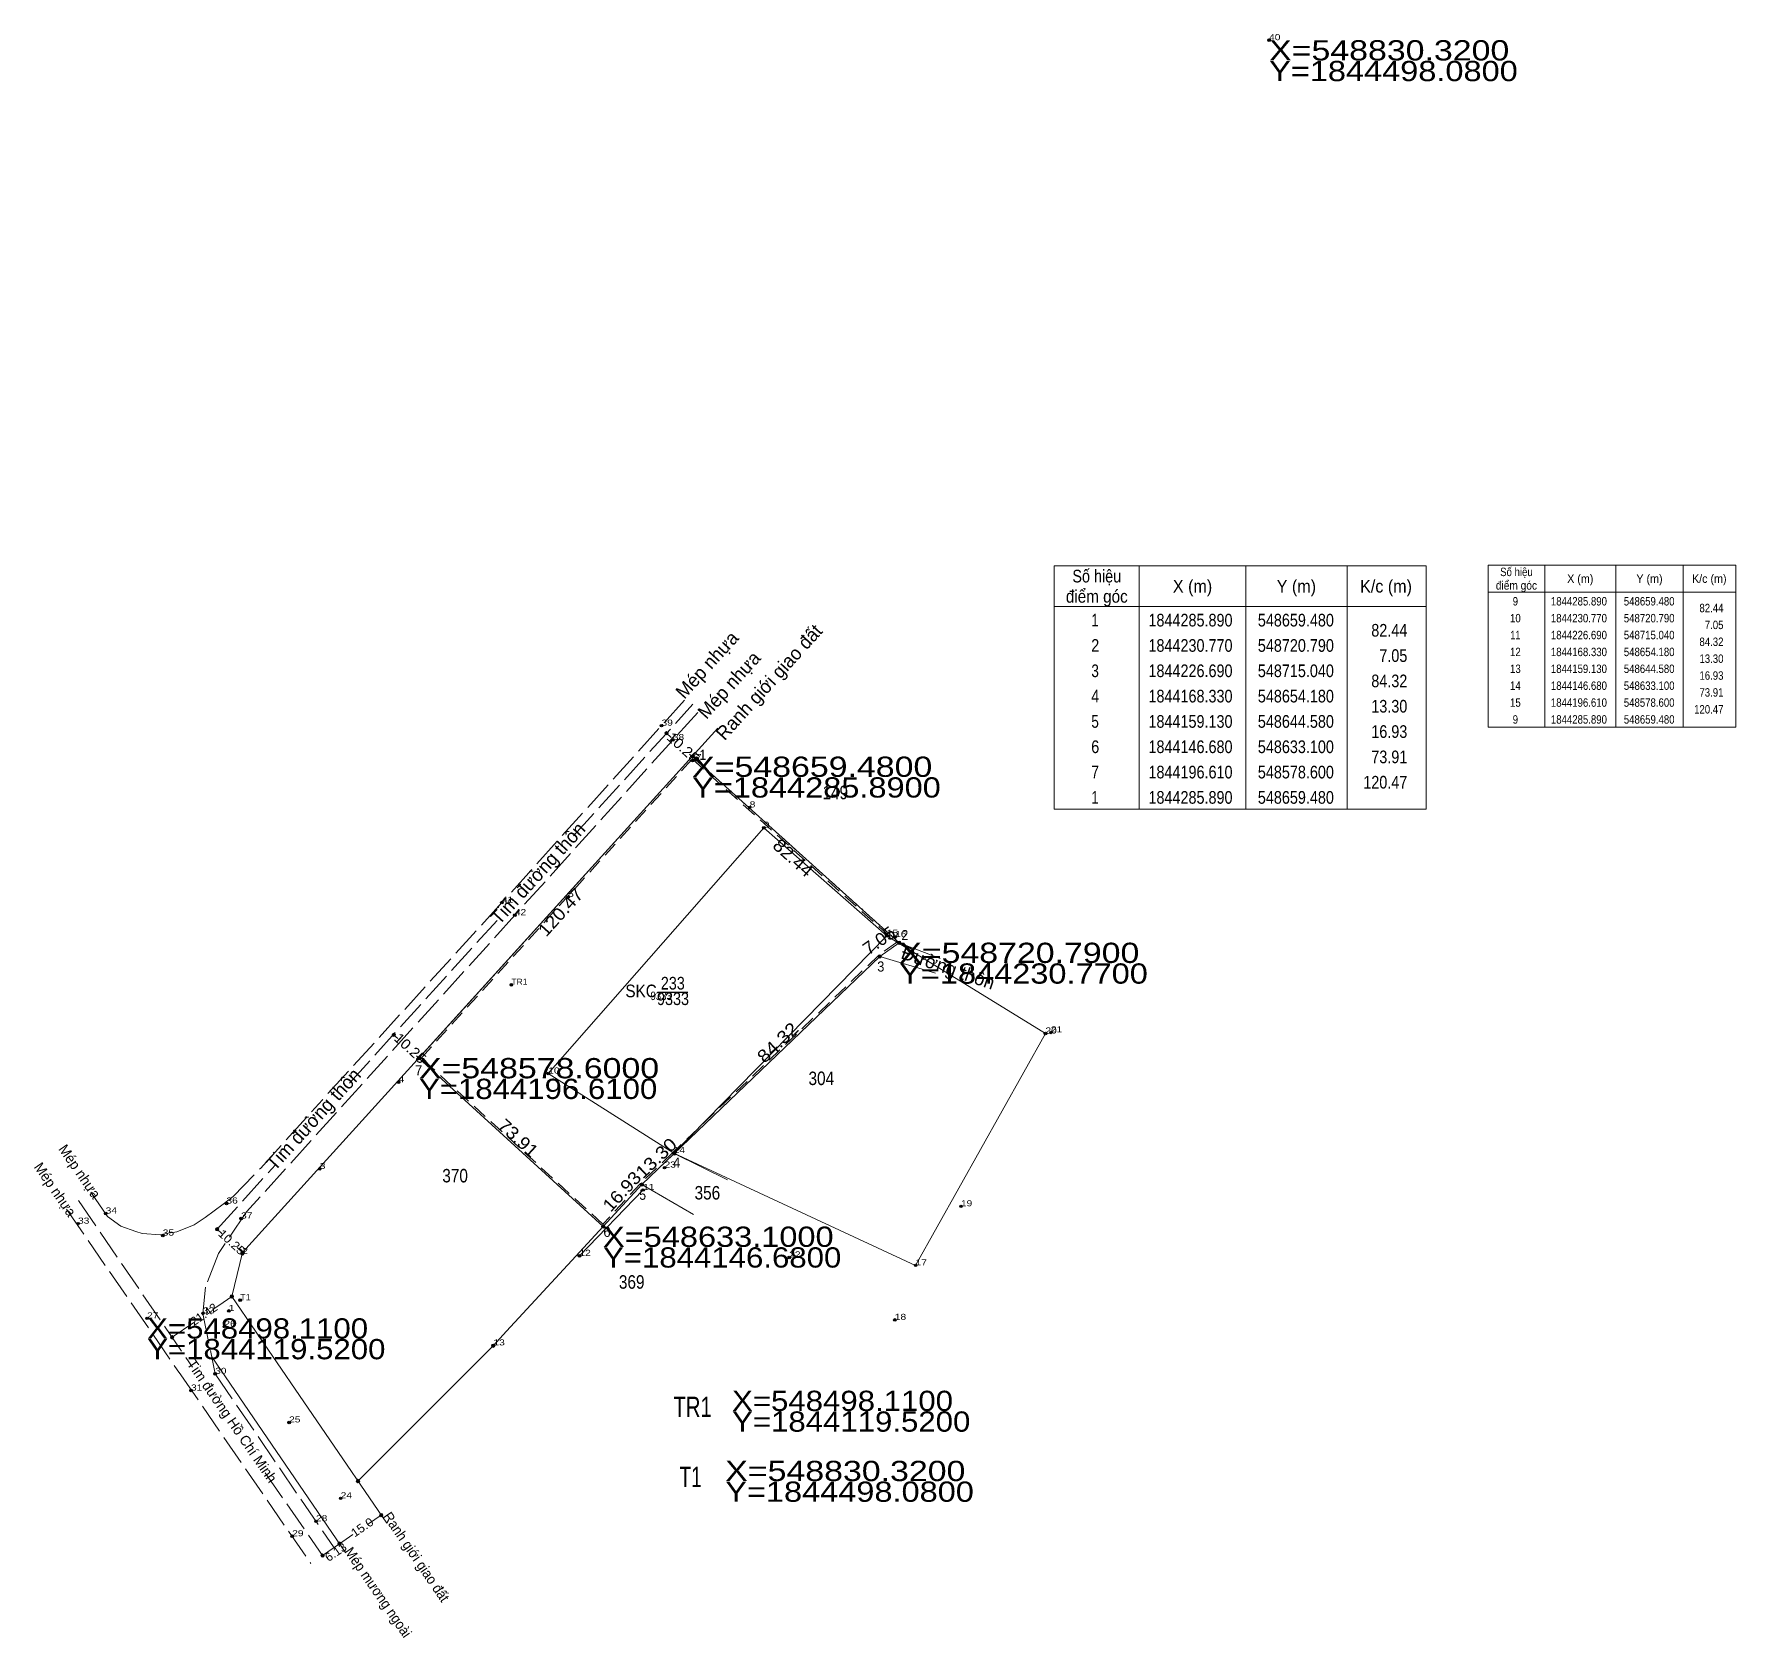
# Model space of a CAD drawing. Header units: metres. Extents: x 547557 to 548969, y 1843289 to 1844500.
# Drawn here: x 548465 to 548969, y 1844025 to 1844500 of the extents above; entities that cross this region are included whole.
import ezdxf
from ezdxf.enums import TextEntityAlignment as Align

# ---------------------------------------------------------------- set-up
doc = ezdxf.new("R2010")
doc.units = ezdxf.units.M
doc.header["$LTSCALE"] = 1.5
doc.header["$PDMODE"] = 32
doc.header["$PDSIZE"] = 0.75
for name, pattern in [('DOTTED', [1.5, 0.3, -1.2]), ('LONG_DASHED', [7.5, 6, -1.5]), ('MEDIUM_DASHED', [4.5, 3, -1.5]), ('SHORT_DASHED', [2.7, 1.5, -1.2])]:
    doc.linetypes.add(name, pattern=pattern)
for name, color, linetype, lineweight in [('1', 7, 'SHORT_DASHED', 13), ('10', 7, 'Continuous', 13), ('13', 7, 'Continuous', 25), ('2', 7, 'Continuous', 13), ('22', 7, 'LONG_DASHED', 13), ('23', 7, 'Continuous', 13), ('32', 7, 'Continuous', 13), ('5', 7, 'Continuous', 13), ('63', 7, 'Continuous', 13)]:
    doc.layers.add(name, color=color, linetype=linetype, lineweight=lineweight)
doc.layers.add('12', color=7, linetype='Continuous')
doc.layers.add('7', color=7, linetype='Continuous')

msp = doc.modelspace()

# ---------------------------------------------------------------- texts
at = {"layer": '1', "width": 0.85}
msp.add_text('9333', height=2.5, dxfattribs=at).set_placement((548650.31, 1844213.78), align=Align.CENTER)
at = {"layer": '10', "width": 0.85}
for s, p in [('149', (548701.84, 1844273.26)), ('304', (548697.725, 1844188.6)), ('370', (548589.295, 1844159.77)), ('356', (548663.995, 1844154.71)), ('369', (548641.58, 1844128.29))]:
    msp.add_text(s, height=4, dxfattribs=at).set_placement(p, align=Align.CENTER)
at = {"layer": '10'}
for s, height, rotation, width, p in [('10.25', 3, 317.54, 1.1, (548575.017, 1844198.388)), ('10.25', 2.5, 317.666, 1.1, (548522.333, 1844141.158)), ('21.42', 2.5, 34.365, 1.05, (548515.599, 1844119.67)), ('15.0', 2.5, 34.379, 1.1, (548562.489, 1844056.592)), ('6.13', 2.5, 34.364, 1.05, (548554.654, 1844049.244))]:
    msp.add_text(s, height=height, rotation=rotation, dxfattribs=dict(at, width=width)).set_placement(p, align=Align.CENTER)
at = {"layer": '12'}
for s, width, p in [('40', 1.25, (548830.32, 1844498.08)), ('39', 1.25, (548650.42, 1844295.06)), ('38', 1.25, (548653.76, 1844290.79)), ('6', 1.25, (548659.82, 1844284.77)), ('7', 1.25, (548660.62, 1844284.88)), ('8', 1.25, (548676.52, 1844270.84)), ('9', 1.25, (548680.7, 1844264.82)), ('5', 1.25, (548622.76, 1844244.32)), ('41', 1.25, (548603.14, 1844242.65)), ('42', 1.25, (548606.99, 1844238.92)), ('15', 1.25, (548717.13, 1844232.81)), ('16', 1.25, (548719.59, 1844232.43)), ('TR1', 1.05, (548605.95, 1844218.3)), ('20', 1.25, (548764.09, 1844203.87)), ('21', 1.25, (548765.72, 1844204.2)), ('4', 1.25, (548572.57, 1844189.45)), ('10', 1.25, (548616.88, 1844192.02)), ('14', 1.25, (548654.02, 1844168.46)), ('3', 1.25, (548549.22, 1844163.74)), ('23', 1.25, (548651.32, 1844164.16)), ('36', 1.25, (548521.6, 1844153.51)), ('11', 1.25, (548644.96, 1844157.54)), ('19', 1.25, (548739.08, 1844152.7)), ('33', 1.25, (548477.65, 1844147.55)), ('34', 1.25, (548485.83, 1844150.56)), ('37', 1.25, (548525.92, 1844149.08)), ('35', 1.25, (548502.73, 1844144.03)), ('2', 1.25, (548526.28, 1844138.57)), ('12', 1.25, (548626.13, 1844138.01)), ('22', 1.25, (548688.23, 1844137.55)), ('17', 1.25, (548725.66, 1844135.21)), ('T1', 1.1, (548525.66, 1844124.89)), ('27', 1.25, (548498.11, 1844119.52)), ('32', 1.25, (548514.64, 1844120.97)), ('1', 1.25, (548522.28, 1844121.71)), ('18', 1.25, (548719.5, 1844119.05)), ('26', 1.25, (548520.97, 1844117.04)), ('13', 1.25, (548600.66, 1844111.49)), ('30', 1.25, (548518.25, 1844103.06)), ('31', 1.25, (548511.1, 1844098.13)), ('25', 1.25, (548540.15, 1844088.68)), ('24', 1.25, (548555.41, 1844066.2)), ('28', 1.25, (548548.11, 1844059.39)), ('29', 1.25, (548541.06, 1844054.97))]:
    msp.add_text(s, height=1.8, dxfattribs=dict(at, width=width)).set_placement(p)
at = {"layer": '13'}
for s, rotation, p in [('Mép nhựa', 47.8, (548665.363, 1844311.722)), ('Ranh giới giao đất', 47.906, (548683.722, 1844306.624)), ('Mép nhựa', 47.906, (548671.894, 1844305.774))]:
    msp.add_text(s, height=4, rotation=rotation, dxfattribs=at).set_placement(p, align=Align.CENTER)
at = {"layer": '13', "width": 0.85}
msp.add_text('233', height=3.75, dxfattribs=at).set_placement((548653.755, 1844216.9), align=Align.CENTER)
at = {"layer": '13', "width": 0.9}
msp.add_text('SKC', height=3.75, dxfattribs=at).set_placement((548649, 1844214.61), align=Align.RIGHT)
at = {"layer": '2', "width": 1.1}
msp.add_text('10.25', height=3, rotation=317.534, dxfattribs=at).set_placement((548655.787, 1844287.468), align=Align.CENTER)
at = {"layer": '2', "width": 0.85}
msp.add_text('9333', height=3.75, dxfattribs=at).set_placement((548653.815, 1844212.3), align=Align.CENTER)
at = {"layer": '22'}
for s, rotation, p in [('Tim đường thôn', 47.71, (548615.3, 1844250.014)), ('Đường thôn', 340.974, (548734.643, 1844221.496)), ('Tim đường thôn', 47.71, (548548.84, 1844177.164))]:
    msp.add_text(s, height=4, rotation=rotation, dxfattribs=at).set_placement(p, align=Align.CENTER)
at = {"layer": '32'}
for s, width, p in [('X=548830.3200', 1.25, (548830.32, 1844492.08)), ('Y=1844498.0800', 1.2, (548830.32, 1844485.95)), ('X=548659.4800', 1.25, (548659.48, 1844279.89)), ('Y=1844285.8900', 1.2, (548659.48, 1844273.76)), ('X=548720.7900', 1.25, (548720.79, 1844224.77)), ('Y=1844230.7700', 1.2, (548720.79, 1844218.64)), ('X=548578.6000', 1.25, (548578.6, 1844190.61)), ('Y=1844196.6100', 1.15, (548578.6, 1844184.48)), ('X=548633.1000', 1.2, (548633.1, 1844140.68)), ('Y=1844146.6800', 1.15, (548633.1, 1844134.55)), ('X=548498.1100', 1.15, (548498.11, 1844113.52)), ('Y=1844119.5200', 1.15, (548498.11, 1844107.39)), ('X=548498.1100', 1.15, (548671.3, 1844092.07)), ('Y=1844119.5200', 1.15, (548671.3, 1844085.94)), ('X=548830.3200', 1.25, (548669.28, 1844071.31)), ('Y=1844498.0800', 1.2, (548669.28, 1844065.18))]:
    msp.add_text(s, height=6, dxfattribs=dict(at, width=width)).set_placement(p)
for s, rotation, p in [('Mép nhựa', 304.58, (548476.895, 1844162.141)), ('Mép nhựa', 304.58, (548469.625, 1844156.821)), ('Tim đường Hồ Chí Minh', 304.615, (548522.011, 1844088.262))]:
    msp.add_text(s, height=3, rotation=rotation, dxfattribs=at).set_placement(p, align=Align.CENTER)
for s, width, p in [('TR1', 0.75, (548659.615, 1844090.3)), ('T1', 0.7, (548659.015, 1844069.54))]:
    msp.add_text(s, height=6, dxfattribs=dict(at, width=width)).set_placement(p, align=Align.CENTER)
at = {"layer": '32', "width": 0.95}
for s, rotation, p in [('Ranh giới giao đất', 304.359, (548576.556, 1844048.007)), ('Mép mương ngoài', 304.58, (548565.269, 1844037.526))]:
    msp.add_text(s, height=3, rotation=rotation, dxfattribs=at).set_placement(p, align=Align.CENTER)
at = {"layer": '63'}
for s, height, width, p in [('Số hiệu', 3.75, 0.85, (548779.29, 1844337.48)), ('Số hiệu', 2.5, 0.85, (548903.55, 1844339.35)), ('điểm góc', 3.75, 0.9, (548779.295, 1844331.48)), ('X (m)', 3.75, 0.95, (548807.645, 1844334.48)), ('Y (m)', 3.75, 0.95, (548838.39, 1844334.48)), ('K/c (m)', 3.75, 0.95, (548864.94, 1844334.48)), ('điểm góc', 2.5, 0.9, (548903.55, 1844335.35)), ('X (m)', 2.5, 0.95, (548922.45, 1844337.35)), ('Y (m)', 2.5, 0.95, (548942.945, 1844337.35)), ('K/c (m)', 2.5, 0.95, (548960.65, 1844337.35)), (' 9', 2.5, 0.85, (548902.845, 1844330.65)), ('1844285.890', 2.5, 0.85, (548922.05, 1844330.65)), ('548659.480', 2.5, 0.85, (548942.855, 1844330.65)), (' 1', 3.75, 0.75, (548778.24, 1844324.43)), ('1844285.890', 3.75, 0.85, (548807.04, 1844324.43)), ('548659.480', 3.75, 0.85, (548838.24, 1844324.43)), (' 10', 2.5, 0.85, (548902.845, 1844325.65)), ('1844230.770', 2.5, 0.85, (548922.05, 1844325.65)), ('548720.790', 2.5, 0.85, (548942.855, 1844325.65)), (' 2', 3.75, 0.85, (548778.24, 1844316.93)), ('1844230.770', 3.75, 0.85, (548807.04, 1844316.93)), ('548720.790', 3.75, 0.85, (548838.24, 1844316.93)), (' 11', 2.5, 0.8, (548902.845, 1844320.65)), ('1844226.690', 2.5, 0.85, (548922.05, 1844320.65)), ('548715.040', 2.5, 0.85, (548942.855, 1844320.65)), (' 12', 2.5, 0.85, (548902.85, 1844315.65)), ('1844168.330', 2.5, 0.85, (548922.05, 1844315.65)), ('548654.180', 2.5, 0.85, (548942.855, 1844315.65)), (' 3', 3.75, 0.8, (548778.245, 1844309.43)), ('1844226.690', 3.75, 0.85, (548807.04, 1844309.43)), ('548715.040', 3.75, 0.85, (548838.24, 1844309.43)), (' 13', 2.5, 0.85, (548902.85, 1844310.65)), ('1844159.130', 2.5, 0.85, (548922.05, 1844310.65)), ('548644.580', 2.5, 0.85, (548942.855, 1844310.65)), (' 4', 3.75, 0.85, (548778.24, 1844301.93)), ('1844168.330', 3.75, 0.85, (548807.04, 1844301.93)), ('548654.180', 3.75, 0.85, (548838.24, 1844301.93)), (' 14', 2.5, 0.85, (548902.845, 1844305.65)), ('1844146.680', 2.5, 0.85, (548922.05, 1844305.65)), ('548633.100', 2.5, 0.85, (548942.855, 1844305.65)), (' 15', 2.5, 0.85, (548902.85, 1844300.65)), ('1844196.610', 2.5, 0.85, (548922.05, 1844300.65)), ('548578.600', 2.5, 0.85, (548942.855, 1844300.65)), (' 5', 3.75, 0.8, (548778.235, 1844294.43)), ('1844159.130', 3.75, 0.85, (548807.04, 1844294.43)), ('548644.580', 3.75, 0.85, (548838.24, 1844294.43)), (' 9', 2.5, 0.85, (548902.845, 1844295.65)), ('1844285.890', 2.5, 0.85, (548922.05, 1844295.65)), ('548659.480', 2.5, 0.85, (548942.855, 1844295.65)), (' 6', 3.75, 0.85, (548778.24, 1844286.93)), ('1844146.680', 3.75, 0.85, (548807.04, 1844286.93)), ('548633.100', 3.75, 0.85, (548838.24, 1844286.93)), (' 7', 3.75, 0.8, (548778.24, 1844279.43)), ('1844196.610', 3.75, 0.85, (548807.04, 1844279.43)), ('548578.600', 3.75, 0.85, (548838.24, 1844279.43)), (' 1', 3.75, 0.75, (548778.24, 1844271.93)), ('1844285.890', 3.75, 0.85, (548807.04, 1844271.93)), ('548659.480', 3.75, 0.85, (548838.24, 1844271.93))]:
    msp.add_text(s, height=height, dxfattribs=dict(at, width=width)).set_placement(p, align=Align.CENTER)
for s, height, width, p in [('82.44', 2.5, 0.85, (548964.85, 1844328.65)), ('7.05', 2.5, 0.85, (548964.85, 1844323.65)), ('82.44', 3.75, 0.85, (548871.24, 1844321.43)), ('84.32', 2.5, 0.85, (548964.85, 1844318.65)), ('7.05', 3.75, 0.85, (548871.24, 1844313.93)), ('13.30', 2.5, 0.85, (548964.85, 1844313.65)), ('16.93', 2.5, 0.85, (548964.85, 1844308.65)), ('84.32', 3.75, 0.85, (548871.24, 1844306.43)), ('73.91', 2.5, 0.85, (548964.85, 1844303.65)), ('13.30', 3.75, 0.85, (548871.24, 1844298.93)), ('120.47', 2.5, 0.85, (548964.85, 1844298.65)), ('16.93', 3.75, 0.85, (548871.24, 1844291.43)), (' 1', 3, 0.9, (548663.63, 1844284.92)), ('73.91', 3.75, 0.85, (548871.24, 1844283.93)), ('120.47', 3.75, 0.85, (548871.24, 1844276.43)), (' 2', 3, 0.9, (548723.47, 1844231.53)), (' 3', 3, 0.95, (548716.4, 1844222.22)), (' 7', 3, 0.95, (548579.56, 1844191.48)), (' 4', 3, 0.95, (548655.95, 1844164.12)), (' 5', 3, 0.9, (548645.84, 1844154.61)), (' 6', 3, 0.95, (548635.33, 1844143.63))]:
    msp.add_text(s, height=height, dxfattribs=dict(at, width=width)).set_placement(p, align=Align.RIGHT)
for s, rotation, width, p in [('82.44', 318.043, 1.1, (548688.141, 1844254.515)), ('120.47', 47.826, 1.1, (548621.947, 1844238.546)), ('7.05', 35.358, 1.05, (548715.905, 1844229.898)), ('84.32', 43.799, 1.15, (548686.107, 1844199.863)), ('73.91', 317.506, 1.1, (548606.718, 1844171.532)), ('13.30', 43.781, 1.15, (548650.118, 1844165.619)), ('16.93', 47.321, 1.1, (548640.059, 1844155.844))]:
    msp.add_text(s, height=3.75, rotation=rotation, dxfattribs=dict(at, width=width)).set_placement(p, align=Align.CENTER)

# ---------------------------------------------------------------- hatches: boundary and pattern name
at = {"layer": '10'}
for points in [[(548571.61, 1844203.46, 1), (548570.61, 1844203.46, 1)], [(548579.1, 1844196.61, 1), (548578.1, 1844196.61, 1)], [(548519.31, 1844145.89, 1), (548518.31, 1844145.89, 1)], [(548633.6, 1844146.68, 1), (548632.6, 1844146.68, 1)], [(548506, 1844113.89, 1), (548505, 1844113.89, 1)], [(548567.94, 1844061.24, 1), (548566.94, 1844061.24, 1)], [(548550.54, 1844049.24, 1), (548549.54, 1844049.24, 1)], [(548555.56, 1844052.77, 1), (548554.56, 1844052.77, 1)]]:
    msp.add_hatch(color=256, dxfattribs=at).paths.add_polyline_path(points)
at = {"layer": '2'}
for points in [[(548652.41, 1844292.81, 1), (548651.41, 1844292.81, 1)], [(548659.974, 1844285.889, 1), (548658.974, 1844285.889, 1)], [(548721.29, 1844230.77, 1), (548720.29, 1844230.77, 1)], [(548715.54, 1844226.69, 1), (548714.54, 1844226.69, 1)], [(548654.68, 1844168.33, 1), (548653.68, 1844168.33, 1)]]:
    msp.add_hatch(color=256, dxfattribs=at).paths.add_polyline_path(points)
at = {"layer": '32'}
for points in [[(548645.08, 1844159.13, 1), (548644.08, 1844159.13, 1)], [(548526.89, 1844138.98, 1), (548525.89, 1844138.98, 1)], [(548523.68, 1844125.98, 1), (548522.68, 1844125.98, 1)], [(548601.07, 1844111.4, 1), (548600.07, 1844111.4, 1)], [(548561.04, 1844071.33, 1), (548560.04, 1844071.33, 1)]]:
    msp.add_hatch(color=256, dxfattribs=at).paths.add_polyline_path(points)

# ---------------------------------------------------------------- linework, layer by layer
at = {"layer": '1', "linetype": 'Continuous'}
msp.add_lwpolyline([(548659.48, 1844285.89), (548720.79, 1844230.77), (548715.04, 1844226.69), (548654.18, 1844168.33), (548644.58, 1844159.13), (548633.1, 1844146.68), (548578.6, 1844196.61)], close=True, dxfattribs=at)
at = {"layer": '1', "linetype": 'MEDIUM_DASHED'}
msp.add_lwpolyline([(548659.52, 1844285.19), (548719.99, 1844230.82), (548714.72, 1844227.08), (548653.83, 1844168.69), (548644.22, 1844159.48), (548633.07, 1844147.39), (548579.3, 1844196.64)], close=True, dxfattribs=at)
at = {"layer": '10', "linetype": 'DOTTED'}
msp.add_line((548659.48, 1844285.89), (548720.79, 1844230.77), dxfattribs=at)
at = {"layer": '10'}
for p, q in [((548715.04, 1844226.69), (548644.58, 1844159.13)), ((548571.03, 1844203.53), (548572.31, 1844202.37)), ((548577.83, 1844197.31), (548578.6, 1844196.61)), ((548654.18, 1844168.33), (548669.96, 1844160.55)), ((548644.58, 1844159.13), (548625.07, 1844137.97)), ((548659.9, 1844150.31), (548644.58, 1844159.13)), ((548518.81, 1844145.89), (548520.31, 1844144.52)), ((548524.76, 1844140.46), (548526.39, 1844138.98)), ((548523.18, 1844125.98), (548526.39, 1844138.98)), ((548625.07, 1844137.97), (548604.51, 1844115.67)), ((548505.5, 1844113.89), (548511.89, 1844118.26)), ((548604.51, 1844115.67), (548600.57, 1844111.4)), ((548560.54, 1844071.33), (548600.57, 1844111.4)), ((548556.81, 1844050.2), (548517.24, 1844108.09)), ((548563.64, 1844058.64), (548567.44, 1844061.24)), ((548555.06, 1844052.77), (548559.02, 1844055.48)), ((548550.03, 1844049.26), (548555.09, 1844052.72))]:
    msp.add_line(p, q, dxfattribs=at)
for points in [[(548517.6, 1844122.16), (548520.61, 1844124.22), (548523.18, 1844125.98)], [(548569.09, 1844058.83), (548530.23, 1844115.67), (548523.18, 1844125.98)]]:
    msp.add_lwpolyline(points, dxfattribs=at)
for centre in [(548571.11, 1844203.46), (548578.6, 1844196.61), (548518.81, 1844145.89), (548633.1, 1844146.68), (548505.5, 1844113.89), (548567.44, 1844061.24), (548550.04, 1844049.24), (548555.06, 1844052.77)]:
    msp.add_circle(centre, 0.5, dxfattribs=at)
at = {"layer": '13'}
msp.add_line((548649.33, 1844216.12), (548658.17, 1844216.12), dxfattribs=at)
at = {"layer": '2'}
for p, q in [((548651.91, 1844292.81), (548653.28, 1844291.56)), ((548658.71, 1844286.58), (548659.47, 1844285.89))]:
    msp.add_line(p, q, dxfattribs=at)
for centre in [(548651.91, 1844292.81), (548659.474, 1844285.889), (548720.79, 1844230.77), (548715.04, 1844226.69), (548654.18, 1844168.33)]:
    msp.add_circle(centre, 0.5, dxfattribs=at)
at = {"layer": '22'}
for p, q in [((548624.34, 1844262.38), (548659.71, 1844301.42)), ((548558, 1844189.15), (548601.7, 1844237.39)), ((548531.73, 1844164.02), (548549.99, 1844184.23)), ((548518.81, 1844145.89), (548536.1, 1844164.98)), ((548523.57, 1844155.59), (548531.73, 1844164.02)), ((548481.43, 1844156.85), (548486.4, 1844149.66)), ((548477.83, 1844154.37), (548511.53, 1844105.07)), ((548527.54, 1844151.02), (548520.61, 1844140.82)), ((548494.74, 1844145.28), (548496.65, 1844144.64)), ((548520.61, 1844140.82), (548519.19, 1844138.73)), ((548519.19, 1844138.73), (548515.38, 1844128.78)), ((548514.64, 1844120.97), (548515.38, 1844128.78)), ((548533.09, 1844073.79), (548550.04, 1844049.24))]:
    msp.add_line(p, q, dxfattribs=at)
for points in [[(548657.2, 1844302.57), (548603.14, 1844242.65), (548549.99, 1844184.23)], [(548661.12, 1844298.95), (548606.99, 1844238.92), (548527.54, 1844151.02)], [(548515.33, 1844149.38), (548520.61, 1844153.36), (548523.57, 1844155.59)], [(548474.23, 1844151.88), (548507.03, 1844104.28), (548508.08, 1844102.75), (548546.6, 1844046.87)], [(548486.4, 1844149.66), (548490.29, 1844146.79), (548494.74, 1844145.28)], [(548506.91, 1844145.17), (548512.01, 1844147.21), (548515.33, 1844149.38)], [(548496.65, 1844144.64), (548502.03, 1844144.28), (548503.78, 1844144.6), (548506.91, 1844145.17)], [(548514.64, 1844120.97), (548518.25, 1844103.06), (548553.44, 1844051.59)]]:
    msp.add_lwpolyline(points, dxfattribs=at)
at = {"layer": '22', "linetype": 'Continuous'}
msp.add_lwpolyline([(548633.84, 1844146), (548633.1, 1844146.68), (548578.6, 1844196.61)], dxfattribs=at)
at = {"layer": '23'}
for p, q in [((548720.79, 1844230.77), (548715.04, 1844226.69)), ((548720.79, 1844230.77), (548732.91, 1844226.05)), ((548731.49, 1844221.75), (548715.04, 1844226.69))]:
    msp.add_line(p, q, dxfattribs=at)
msp.add_lwpolyline([(548526.39, 1844138.98), (548659.48, 1844285.89), (548667.13, 1844294.34)], dxfattribs=at)
at = {"layer": '32'}
msp.add_line((548644.96, 1844157.54), (548626.13, 1844138.01), dxfattribs=at)
msp.add_lwpolyline([(548717.13, 1844232.81), (548680.7, 1844264.82), (548616.88, 1844192.02), (548654.02, 1844168.46)], dxfattribs=at)
msp.add_lwpolyline([(548717.13, 1844232.81), (548654.02, 1844168.46), (548725.66, 1844135.21), (548764.09, 1844203.87)], close=True, dxfattribs=at)
for centre in [(548644.58, 1844159.13), (548526.39, 1844138.98), (548523.18, 1844125.98), (548600.57, 1844111.4), (548560.54, 1844071.33)]:
    msp.add_circle(centre, 0.5, dxfattribs=at)
at = {"layer": '5'}
msp.add_line((548876.78, 1844270.37), (548876.79, 1844270.37), dxfattribs=at)
at = {"layer": '63'}
for p, q in [((548791.89, 1844342.37), (548791.89, 1844270.37)), ((548823.39, 1844342.37), (548823.39, 1844270.37)), ((548853.39, 1844342.37), (548853.39, 1844270.37)), ((548911.95, 1844342.6), (548911.95, 1844294.6)), ((548932.95, 1844342.6), (548932.95, 1844294.6)), ((548952.95, 1844342.6), (548952.95, 1844294.6)), ((548895.15, 1844334.6), (548968.55, 1844334.6)), ((548766.69, 1844330.37), (548876.78, 1844330.37)), ((548876.78, 1844330.37), (548876.79, 1844330.37))]:
    msp.add_line(p, q, dxfattribs=at)
for points in [[(548876.78, 1844270.37), (548766.69, 1844270.37), (548766.69, 1844342.37), (548876.78, 1844342.37)], [(548876.78, 1844342.37), (548876.79, 1844342.37), (548876.79, 1844270.37), (548876.78, 1844270.37)]]:
    msp.add_lwpolyline(points, dxfattribs=at)
msp.add_lwpolyline([(548895.15, 1844342.6), (548968.55, 1844342.6), (548968.55, 1844294.6), (548895.15, 1844294.6)], close=True, dxfattribs=at)
at = {"layer": '7'}
for p in [(548830.32, 1844498.08), (548650.42, 1844295.06), (548653.76, 1844290.79), (548659.82, 1844284.77), (548660.62, 1844284.88), (548676.52, 1844270.84), (548680.7, 1844264.82), (548603.14, 1844242.65), (548622.76, 1844244.32), (548606.99, 1844238.92), (548717.13, 1844232.81), (548719.59, 1844232.43), (548605.95, 1844218.3), (548764.09, 1844203.87), (548765.72, 1844204.2), (548572.57, 1844189.45), (548616.88, 1844192.02), (548651.32, 1844164.16), (548654.02, 1844168.46), (548549.22, 1844163.74), (548644.96, 1844157.54), (548485.83, 1844150.56), (548521.6, 1844153.51), (548525.92, 1844149.08), (548739.08, 1844152.7), (548477.65, 1844147.55), (548502.73, 1844144.03), (548526.28, 1844138.57), (548626.13, 1844138.01), (548688.23, 1844137.55), (548725.66, 1844135.21), (548525.66, 1844124.89), (548498.11, 1844119.52), (548514.64, 1844120.97), (548522.28, 1844121.71), (548719.5, 1844119.05), (548520.97, 1844117.04), (548600.66, 1844111.49), (548518.25, 1844103.06), (548511.1, 1844098.13), (548540.15, 1844088.68), (548555.41, 1844066.2), (548548.11, 1844059.39), (548541.06, 1844054.97)]:
    msp.add_point(p, dxfattribs=at)

msp.set_redraw_order([(e.dxf.handle, doc.entitydb.next_handle()) for e in msp.query("TEXT MTEXT ATTDEF DIMENSION ARC_DIMENSION")])  # texts and dimensions are drawn at this point

doc.saveas('drawing.dxf')
